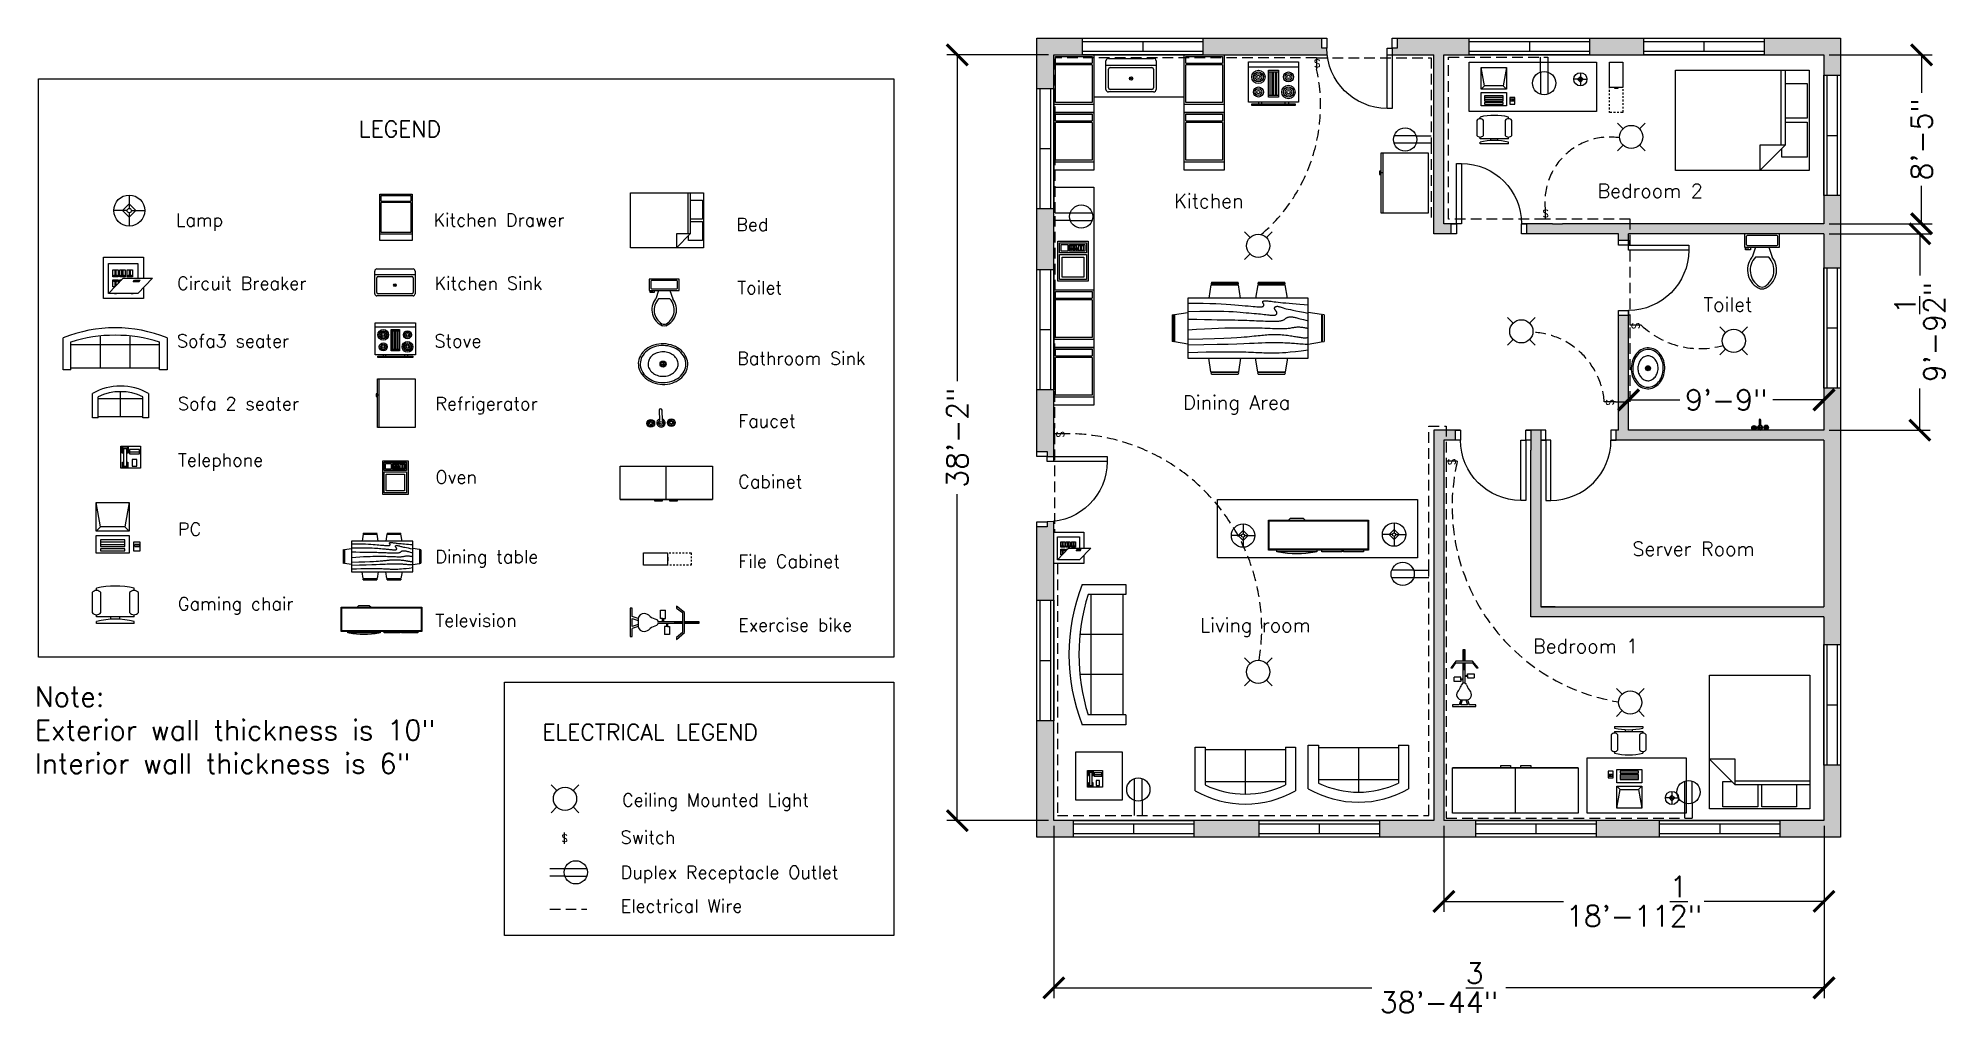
# Model space of a CAD drawing. Header units: inches. Extents: x 1316 to 2457, y 1792 to 2375.
import ezdxf

# ---------------------------------------------------------------- set-up
doc = ezdxf.new("R2010")
doc.units = ezdxf.units.IN
doc.linetypes.add('HIDDEN', pattern=[9.525, 6.35, -3.175])
for name, color, linetype in [('Blocks', 4, 'Continuous'), ('Dim', 11, 'Continuous'), ('Door', 6, 'Continuous'), ('Electrical', 50, 'Continuous'), ('Electrical Hidden', 110, 'HIDDEN'), ('Hatches', 3, 'Continuous'), ('Text', 40, 'Continuous'), ('Window', 30, 'Continuous')]:
    doc.layers.add(name, color=color, linetype=linetype)
doc.styles.get("Standard").update_dxf_attribs({"font": 'simplex.shx'})
doc.dimstyles.new('Dim', dxfattribs={"dimscale": 5, "dimtxt": 2.5, "dimasz": 2.5, "dimexe": 1.25, "dimexo": 0.625, "dimtad": 0, "dimlunit": 4, "dimtxsty": 'Standard', "dimblk": 'ARCHTICK', "dimcen": 2.5, "dimadec": 0, "dimazin": 0, "dimtfac": 1, "dimtmove": 0, "dimatfit": 3, "dimfxl": 1, "dimarcsym": 0})

msp = doc.modelspace()

# ---------------------------------------------------------------- texts
at = {"layer": 'Electrical', "char_height": 4.5, "attachment_point": 1}
for insert in [(2079.276, 2362.19), (2215.961, 2272.406), (1629.07, 1898.836)]:
    msp.add_mtext_dynamic_manual_height_columns('S', width=20.45404, gutter_width=12.5, heights=[0], dxfattribs=dict(at, insert=insert))
at = {"layer": 'Electrical', "char_height": 4.5, "attachment_point": 1, "rotation": 270}
for insert in [(2274.01, 2204.918), (2258.575, 2159.149), (1929.764, 2140.035), (2163.97, 2123.55)]:
    msp.add_mtext_dynamic_manual_height_columns('S', width=20.45404, gutter_width=12.5, heights=[0], dxfattribs=dict(at, insert=insert))
at = {"layer": 'Text', "attachment_point": 1}
for s, width, gutter_width, insert, char_height in [('LEGEND', 226.7603, 10.049, (1507.876, 2325.526), 9.6468), ('Kitchen', 128.15843, 12.5, (1995.69, 2281.838), 8.4), ('Bedroom 2', 128.15843, 12.5, (2248.922, 2287.924), 8.4), ('Lamp', 226.7603, 10.049, (1398.516, 2270.12), 7.7174), ('Kitchen Drawer', 226.7603, 10.049, (1552.517, 2270.12), 7.71742), ('Bed', 226.7603, 10.049, (1733.652, 2267.434), 7.7174), ('Circuit Breaker', 226.7603, 10.049, (1399.139, 2232.321), 7.71742), ('Kitchen Sink', 226.7603, 10.049, (1553.14, 2232.321), 7.71742), ('Toilet', 226.7603, 10.049, (1734.275, 2229.636), 7.7174), ('Toilet', 128.15843, 12.5, (2312.317, 2219.889), 8.4), ('Sofa3 seater', 226.7603, 10.049, (1399.059, 2197.826), 7.71742), ('Stove', 226.7603, 10.049, (1553.061, 2197.826), 7.7174), ('Bathroom Sink', 226.7603, 10.049, (1734.195, 2187.423), 7.71742), ('Sofa 2 seater', 226.7603, 10.049, (1399.685, 2160.345), 7.71742), ('Refrigerator', 226.7603, 10.049, (1553.686, 2160.345), 7.71742), ('Dining Area', 128.15843, 12.5, (2001.029, 2161.25), 8.4), ('Faucet', 226.7603, 10.049, (1734.821, 2149.942), 7.7174), ('Telephone', 226.7603, 10.049, (1399.685, 2126.598), 7.7174), ('Oven', 226.7603, 10.049, (1553.686, 2116.378), 7.7174), ('Cabinet', 226.7603, 10.049, (1734.821, 2113.693), 7.7174), ('PC', 226.7603, 10.049, (1399.685, 2085.212), 7.7174), ('Dining table', 226.7603, 10.049, (1553.686, 2068.747), 7.71742), ('File Cabinet', 226.7603, 10.049, (1734.821, 2066.062), 7.71742), ('Server Room', 128.15843, 12.5, (2269.785, 2073.883), 8.4), ('Gaming chair', 226.7603, 10.049, (1399.685, 2040.606), 7.71742), ('Television', 226.7603, 10.049, (1553.686, 2030.643), 7.7174), ('Exercise bike', 226.7603, 10.049, (1734.821, 2027.958), 7.71742), ('Living room', 128.15843, 12.5, (2011.057, 2028.134), 8.4), ('Bedroom 1', 128.15843, 12.5, (2210.354, 2015.7), 8.4), ('Note:\\PExterior wall thickness is 10"\\PInterior wall thickness is 6" ', 273.4061, 12.5, (1313.954, 1987.256), 12), ('ELECTRICAL LEGEND', 226.7603, 10.049, (1617.663, 1964.809), 9.64678), ('Ceiling Mounted Light', 226.7603, 10.049, (1665.345, 1923.255), 7.71742), ('Switch', 226.7603, 10.049, (1664.505, 1901.006), 7.7174), ('Duplex Receptacle Outlet', 226.7603, 10.049, (1664.505, 1880.017), 7.71742), ('Electrical Wire', 226.7603, 10.049, (1664.505, 1859.868), 7.71742)]:
    msp.add_mtext_dynamic_manual_height_columns(s, width=width, gutter_width=gutter_width, heights=[0], dxfattribs=dict(at, insert=insert, char_height=char_height))

# ---------------------------------------------------------------- blocks, each defined once
blk = doc.blocks.new('Door1')
at = {"layer": 'Door'}
for points in [[(-6, 6), (-3, 6), (-3, 42), (-6, 42)], [(-45, 0), (-42, 0), (-42, 6), (-45, 6)], [(-3, 0), (0, 0), (0, 6), (-3, 6)]]:
    blk.add_lwpolyline(points, close=True, dxfattribs=at)
blk.add_arc((-6, 6), 36, 90, 180, dxfattribs=at)
blk = doc.blocks.new('Window2')
at = {"layer": 'Window'}
for p, q in [((-72, 10), (0, 10)), ((-72, 0), (-72, 10)), ((-72, 8), (0, 8)), ((0, 2), (-72, 2)), ((0, 0), (-72, 0)), ((-36, 8), (-36, 2)), ((0, 10), (0, 0))]:
    blk.add_line(p, q, dxfattribs=at)
blk = doc.blocks.new('Faucet - Bathroom top')
for p, q in [((-4.107, 0.125), (-4.375, 0.125)), ((-3.75, 0.4788), (-3.75, 0.75)), ((-3.5, 0.482), (-3.5, 0.75)), ((-3.1461, 0.125), (-2.875, 0.125)), ((3.143, 0.125), (2.875, 0.125)), ((3.5, 0.4788), (3.5, 0.75)), ((3.75, 0.482), (3.75, 0.75)), ((4.1039, 0.125), (4.375, 0.125)), ((-4.1039, -0.125), (-4.375, -0.125)), ((-3.75, -0.4821), (-3.75, -0.75)), ((-3.5, -0.4789), (-3.5, -0.75)), ((-3.143, -0.125), (-2.875, -0.125)), ((-0.5, -0.8639), (-0.5, -4.5)), ((0.5, -4.5), (0.5, -0.8631)), ((3.1461, -0.125), (2.875, -0.125)), ((3.5, -0.4821), (3.5, -0.75)), ((3.75, -0.4789), (3.75, -0.75)), ((4.107, -0.125), (4.375, -0.125))]:
    blk.add_line(p, q)
for centre, radius in [((-3.625, 0), 1.375), ((-4.625, 0), 0.2795), ((-3.625, 0), 0.5), ((-3.625, 1), 0.2795), ((-2.625, 0), 0.2795), ((0, 0), 0.5), ((3.625, 0), 1.375), ((2.625, 0), 0.2795), ((3.625, 0), 0.5), ((3.625, 1), 0.2795), ((4.625, 0), 0.2795), ((-3.625, -1), 0.2795), ((3.625, -1), 0.2795)]:
    blk.add_circle(centre, radius)
for centre, radius, start, end in [((-3.625, 0), 1, 105.2407, 164.2093), ((-3.625, 0), 1, 16.44125, 74.07887), ((0, 0), 1.5, 289.6514, 250.3603), ((0, 0), 1, 300.3431, 239.7554), ((3.625, 0), 1, 106.12, 164.0884), ((3.625, 0), 1, 16.23422, 73.90469), ((-3.625, 0), 1, 196.2342, 253.9047), ((-3.625, 0), 1, 286.12, 344.0884), ((0, -4.5), 0.5, 180, 0), ((3.625, 0), 1, 196.4413, 254.0789), ((3.625, 0), 1, 285.2407, 344.2093)]:
    blk.add_arc(centre, radius, start, end)
blk = doc.blocks.new('Toilet - top')
for p, q in [((-10, -8.5), (-8, -8.5)), ((-10, -9.5), (-10, -8.5)), ((-7, -9.5), (-10, -9.5)), ((-8, -8.5), (-8, -8)), ((-7, -8), (-7, -9.5)), ((-4, -8), (-6, -14)), ((4, -8), (6, -14)), ((9.5, -6), (9.5, -2)), ((4, -14), (-4, -14))]:
    blk.add_line(p, q)
blk.add_lwpolyline([(10.5, -8), (10.5, 0), (-10.5, 0), (-10.5, -8)], close=True)
for points in [[(-9.5, -2), (-9.5, -6)], [(8.5, -1), (-8.5, -1)], [(-8.5, -7), (8.5, -7)]]:
    blk.add_lwpolyline(points)
for centre, radius, start, end in [((-8.6, -1.9), 0.884, 81.8699, 188.1301), ((-8.6, -6.1), 0.884, 171.8699, 278.1301), ((8.6, -1.9), 0.884, 351.8699, 98.1301), ((8.6, -6.1), 0.884, 261.8699, 8.1301), ((3.5, -21.6), 12.2, 141.4691, 247.9714), ((4.2, -21.8), 11.3, 136.3677, 238.9468), ((-3.5, -21.6), 12.2, 292.0284, 38.5307), ((-4.2, -21.8), 11.3, 301.053, 43.6321), ((0, -27.9), 4, 245.7318, 294.2682), ((0, -29), 4, 254.8605, 285.1395)]:
    blk.add_arc(centre, radius, start, end)
blk = doc.blocks.new('Sink - Oval top')
for p, q in [((-1, 0), (1, 0)), ((0, 1), (0, -1))]:
    blk.add_line(p, q)
at = {"linetype": 'Continuous'}
for points in [[(-12.23, 0.39, 0.117634), (-11.46, -3.36, 0.104469), (-8.88, -6.8, 0.090016), (-5.08, -9.07, 0.08192), (-0.32, -10.02, 0.08192), (4.49, -9.38, 0.090016), (8.42, -7.36, 0.104469), (11.22, -4.09, 0.117634), (12.23, -0.39, 0.117634), (11.46, 3.36, 0.104469), (8.88, 6.8, 0.090016), (5.08, 9.07, 0.08192), (0.32, 10.02, 0.08192), (-4.49, 9.38, 0.090016), (-8.42, 7.36, 0.104469), (-11.22, 4.09, 0.117634)], [(-11.29, 0.16, 0.118622), (-10.52, -3.25, 0.104678), (-8.07, -6.36, 0.089562), (-4.54, -8.37, 0.081185), (-0.13, -9.15, 0.081185), (4.3, -8.49, 0.089562), (7.89, -6.58, 0.104678), (10.42, -3.55, 0.118622), (11.29, -0.16, 0.118622), (10.52, 3.25, 0.104678), (8.07, 6.36, 0.089562), (4.54, 8.37, 0.081185), (0.13, 9.15, 0.081185), (-4.3, 8.49, 0.089562), (-7.89, 6.58, 0.104678), (-10.42, 3.55, 0.118622)], [(-7.42, 0.08, 0.118283), (-6.91, -2.17, 0.104607), (-5.29, -4.21, 0.089718), (-2.97, -5.53, 0.081436), (-0.07, -6.04, 0.081436), (2.84, -5.59, 0.089718), (5.2, -4.33, 0.104607), (6.86, -2.32, 0.118283), (7.42, -0.08, 0.118283), (6.91, 2.17, 0.104607), (5.29, 4.21, 0.089718), (2.97, 5.53, 0.081436), (0.07, 6.04, 0.081436), (-2.84, 5.59, 0.089718), (-5.2, 4.33, 0.104607), (-6.86, 2.32, 0.118283)]]:
    blk.add_lwpolyline(points, format="xyb", close=True, dxfattribs=at)
for radius in [1.5, 1]:
    blk.add_circle((0, 0), radius)
blk = doc.blocks.new('Bed - Queen')
at = {"linetype": 'Continuous'}
for p, q in [((0, -80.00003), (0, 0)), ((0, 0), (59.99999, 0)), ((59.99999, 0), (59.99999, -80.00003)), ((7.99999, -1.2), (28.79998, -1.2)), ((7.99999, -14.4), (7.99999, -1.2)), ((28.79998, -1.2), (28.79998, -14.4)), ((31.19999, -1.2), (51.99999, -1.2)), ((31.19999, -14.4), (31.19999, -1.2)), ((51.99999, -1.2), (51.99999, -16.4)), ((0, -14.4), (44.8, -14.4)), ((44.8, -16.8), (0, -16.8)), ((59.99999, -29.6), (44.8, -14.4)), ((44.8, -14.4), (44.8, -29.6)), ((51.99999, -16.4), (46.79936, -16.4)), ((44.8, -29.6), (59.99999, -29.6)), ((59.99999, -80.00003), (0, -80.00003))]:
    blk.add_line(p, q, dxfattribs=at)
blk = doc.blocks.new('Dining Set - 36 x 72 in.')
at = {"linetype": 'Continuous'}
for p, q in [((-22.2343, 26.00059), (-23.4847, 17.99762)), ((-22.2304, 26), (-5.7608, 26)), ((-22, 27.5), (-22.1562, 26.50042)), ((-5.8416, 26.5), (-22.1534, 26.5)), ((-22, 27.5), (-6, 27.5)), ((-5.8437, 26.49966), (-6, 27.5)), ((-4.5152, 17.99762), (-5.7655, 25.99926)), ((5.7657, 26.00059), (4.5153, 17.99762)), ((5.7696, 26), (22.2392, 26)), ((6, 27.5), (5.8438, 26.50042)), ((22.1584, 26.5), (5.8466, 26.5)), ((6, 27.5), (22, 27.5)), ((22.1563, 26.49966), (22, 27.5)), ((23.4848, 17.99762), (22.2345, 25.99926)), ((36, 18), (-36, 18)), ((-36, 18), (-36, -18)), ((36, -18), (36, 18)), ((-45.5, 8), (-44.5004, 8.15617)), ((-45.5, 8), (-45.5, -8)), ((-44.5, -8.15843), (-44.5, 8.15338)), ((-44.0006, 8.23428), (-35.9976, 9.48474)), ((-44, 8.23041), (-44, -8.23915)), ((44.0006, 8.23428), (35.9976, 9.48474)), ((44, 8.23041), (44, -8.23915)), ((44.5, -8.15843), (44.5, 8.15338)), ((45.5, 8), (44.5005, 8.15617)), ((45.5, 8), (45.5, -8)), ((-44.4997, -8.15631), (-45.5, -8)), ((-35.9976, -9.48476), (-43.9993, -8.2345)), ((35.9976, -9.48476), (43.9993, -8.2345)), ((44.4997, -8.15631), (45.5, -8)), ((-36, -18), (36, -18)), ((-22.2343, -26.0006), (-23.4847, -17.99762)), ((-4.5152, -17.99762), (-5.7655, -25.99928)), ((5.7657, -26.0006), (4.5153, -17.99762)), ((23.4848, -17.99762), (22.2345, -25.99928)), ((-22.2304, -26), (-5.7608, -26)), ((-22, -27.5), (-22.1562, -26.50044)), ((-5.8416, -26.5), (-22.1534, -26.5)), ((-22, -27.5), (-6, -27.5)), ((-5.8437, -26.49967), (-6, -27.5)), ((5.7696, -26), (22.2392, -26)), ((6, -27.5), (5.8438, -26.50044)), ((22.1584, -26.5), (5.8466, -26.5)), ((6, -27.5), (22, -27.5)), ((22.1563, -26.49967), (22, -27.5))]:
    blk.add_line(p, q, dxfattribs=at)
for points in [[(-36, 15), (-31.1772, 14.97754), (-26.8079, 14.91406), (-22.8538, 14.81543), (-19.276, 14.6875), (-16.0362, 14.53613), (-13.0957, 14.36718), (-10.4159, 14.18652), (-7.9583, 14), (-5.6904, 13.81315), (-3.6035, 13.63021), (-1.6954, 13.45508), (0.0365, 13.29166), (1.5945, 13.14388), (2.9811, 13.01562), (4.1988, 12.9108), (5.25, 12.83333), (6.1393, 12.78613), (6.8802, 12.76823), (7.4883, 12.77767), (7.9792, 12.8125), (8.3685, 12.87077), (8.6719, 12.95052), (8.9049, 13.0498), (9.0833, 13.16666), (9.2205, 13.29899), (9.3216, 13.44401), (9.3895, 13.59879), (9.4271, 13.76041), (9.4373, 13.92594), (9.4232, 14.09245), (9.3875, 14.257), (9.3333, 14.41666), (9.2638, 14.56917), (9.1836, 14.71484), (9.0975, 14.85465), (9.0104, 14.98958), (8.9272, 15.1206), (8.8529, 15.2487), (8.7922, 15.37483), (8.75, 15.5), (8.7305, 15.62467), (8.7344, 15.74739), (8.7617, 15.86621), (8.8125, 15.97916), (8.8867, 16.08431), (8.9844, 16.17968), (9.1055, 16.26334), (9.25, 16.33333), (9.4189, 16.38802), (9.6172, 16.42708), (9.8506, 16.45052), (10.125, 16.45833), (10.4463, 16.45052), (10.8203, 16.42708), (11.2529, 16.38802), (11.75, 16.33333), (12.3184, 16.26318), (12.9694, 16.17838), (13.7151, 16.07991), (14.5677, 15.96875), (15.5395, 15.84586), (16.6426, 15.71224), (17.8893, 15.56884), (19.2917, 15.41666), (20.859, 15.25667), (22.5879, 15.08984), (24.4721, 14.91715), (26.5052, 14.73958), (28.6809, 14.5581), (30.9929, 14.3737), (33.4347, 14.18733), (36, 14)], [(-36, 10), (-28.9766, 10.14274), (-23.1725, 10.20442), (-18.4241, 10.19775), (-14.5677, 10.13541), (-11.4399, 10.03011), (-8.877, 9.89453), (-6.7154, 9.74137), (-4.7917, 9.58333), (-2.9698, 9.43082), (-1.2246, 9.28515), (0.4415, 9.14534), (2.026, 9.01041), (3.5266, 8.87939), (4.9408, 8.7513), (6.266, 8.62516), (7.5, 8.5), (8.6411, 8.37549), (9.6914, 8.2539), (10.6538, 8.13818), (11.5312, 8.03125), (12.3267, 7.93603), (13.043, 7.85547), (13.6831, 7.79248), (14.25, 7.75), (14.7471, 7.7303), (15.1797, 7.73307), (15.5537, 7.75732), (15.875, 7.80208), (16.1494, 7.86637), (16.3828, 7.94922), (16.5811, 8.04964), (16.75, 8.16666), (16.8944, 8.29915), (17.0143, 8.44531), (17.1089, 8.60319), (17.1771, 8.77083), (17.218, 8.94629), (17.2305, 9.1276), (17.2137, 9.31282), (17.1667, 9.5), (17.0895, 9.6875), (16.987, 9.875), (16.8649, 10.0625), (16.7292, 10.25), (16.5856, 10.4375), (16.4401, 10.625), (16.2985, 10.8125), (16.1667, 11), (16.05, 11.18733), (15.9518, 11.3737), (15.8752, 11.5581), (15.8229, 11.73958), (15.798, 11.91715), (15.8034, 12.08984), (15.842, 12.25667), (15.9167, 12.41666), (16.0295, 12.56836), (16.1784, 12.70833), (16.3605, 12.83268), (16.5729, 12.9375), (16.8127, 13.01888), (17.0768, 13.07291), (17.3625, 13.0957), (17.6667, 13.08333), (17.9894, 13.03312), (18.3418, 12.94726), (18.7382, 12.82918), (19.1927, 12.68229), (19.7195, 12.51001), (20.3327, 12.31575), (21.0465, 12.10294), (21.875, 11.875), (22.8357, 11.63354), (23.959, 11.37304), (25.2786, 11.08618), (26.8282, 10.76562), (28.6414, 10.40405), (30.752, 9.99414), (33.1936, 9.52856), (36, 9)], [(-36, 5.5), (-30.7157, 5.3348), (-26.069, 5.20963), (-21.9946, 5.11767), (-18.4271, 5.05208), (-15.3009, 5.00602), (-12.5508, 4.97265), (-10.1112, 4.94515), (-7.9167, 4.91666), (-5.909, 4.88167), (-4.0586, 4.83984), (-2.3429, 4.79215), (-0.7396, 4.73958), (0.7739, 4.6831), (2.22, 4.6237), (3.6213, 4.56233), (5, 4.5), (6.373, 4.43782), (7.7344, 4.3776), (9.0723, 4.32129), (10.375, 4.27083), (11.6309, 4.22819), (12.8281, 4.19531), (13.9551, 4.17415), (15, 4.16666), (15.954, 4.17448), (16.819, 4.19791), (17.6001, 4.23698), (18.3021, 4.29166), (18.9299, 4.36198), (19.4883, 4.44791), (19.9823, 4.54948), (20.4167, 4.66666), (20.7969, 4.79899), (21.1302, 4.94401), (21.4245, 5.09879), (21.6875, 5.26041), (21.9271, 5.42594), (22.1511, 5.59245), (22.3672, 5.757), (22.5834, 5.91666), (22.8065, 6.06868), (23.0404, 6.21093), (23.2879, 6.34147), (23.5521, 6.45833), (23.8358, 6.55957), (24.142, 6.64323), (24.4735, 6.70735), (24.8334, 6.75), (25.2235, 6.76969), (25.642, 6.76692), (26.0858, 6.74267), (26.5521, 6.69791), (27.0379, 6.63362), (27.5404, 6.55078), (28.0565, 6.45036), (28.5834, 6.33333), (29.1242, 6.19987), (29.7071, 6.04687), (30.3661, 5.87044), (31.1354, 5.66666), (32.0493, 5.43164), (33.142, 5.16146), (34.4475, 4.85221), (36, 4.5)], [(-36, -1), (-30.7915, -0.6591), (-26.0195, -0.38216), (-21.6519, -0.16284), (-17.6563, 0.00521), (-14.0005, 0.12833), (-10.6523, 0.21289), (-7.5796, 0.26522), (-4.75, 0.29166), (-2.134, 0.29793), (0.2878, 0.28711), (2.5317, 0.26163), (4.6146, 0.22396), (6.5529, 0.17651), (8.3633, 0.12174), (10.0623, 0.06209), (11.6667, 0), (13.1899, -0.06201), (14.6341, -0.1211), (15.9982, -0.17432), (17.2813, -0.21875), (18.4823, -0.25147), (19.6003, -0.26953), (20.6343, -0.27002), (21.5834, -0.25), (22.4481, -0.20768), (23.2357, -0.14584), (23.9549, -0.06836), (24.6146, 0.02083), (25.2235, 0.11784), (25.7904, 0.21875), (26.3241, 0.31966), (26.8334, 0.41666), (27.3265, 0.50618), (27.8099, 0.58593), (28.2894, 0.65397), (28.7709, 0.70833), (29.2601, 0.74707), (29.763, 0.76823), (30.2855, 0.76985), (30.8334, 0.75), (31.4088, 0.70784), (31.9994, 0.64713), (32.589, 0.57275), (33.1615, 0.48958), (33.7008, 0.4025), (34.1908, 0.3164), (34.6153, 0.23616), (34.9584, 0.16666), (35.2099, 0.11165), (35.3848, 0.07031), (35.504, 0.04069), (35.5886, 0.02083), (35.6594, 0.00879), (35.7377, 0.0026), (35.8442, 0.00032), (36, 0)], [(-36, -6.5), (-27.1843, -6.31267), (-20.084, -6.1263), (-14.469, -5.9419), (-10.1094, -5.76042), (-6.7752, -5.58285), (-4.2363, -5.41016), (-2.2629, -5.24333), (-0.625, -5.08334), (0.8708, -4.93099), (2.2715, -4.78646), (3.5872, -4.64974), (4.8281, -4.52084), (6.0046, -4.39974), (7.127, -4.28646), (8.2053, -4.18099), (9.25, -4.08334), (10.2705, -3.99382), (11.2734, -3.91407), (12.2647, -3.84603), (13.25, -3.79167), (14.2354, -3.75293), (15.2266, -3.73177), (16.2295, -3.73015), (17.25, -3.75), (18.2912, -3.79248), (19.3451, -3.85547), (20.4009, -3.93604), (21.4479, -4.03125), (22.4754, -4.13819), (23.4727, -4.25391), (24.4289, -4.37549), (25.3334, -4.5), (26.1785, -4.62492), (26.9694, -4.74935), (27.7145, -4.87281), (28.4219, -4.99479), (29.1, -5.11483), (29.7572, -5.23242), (30.4016, -5.34709), (31.0417, -5.45834), (31.6837, -5.56437), (32.3262, -5.65821), (32.9658, -5.73153), (33.599, -5.77604), (34.2224, -5.78345), (34.8327, -5.74545), (35.4264, -5.65373), (36, -5.5)], [(-36, -10), (-26.4022, -9.81299), (-18.4675, -9.62891), (-11.9839, -9.45069), (-6.7396, -9.28125), (-2.5226, -9.12354), (0.8789, -8.98047), (3.6769, -8.85498), (6.0833, -8.75), (8.2767, -8.66765), (10.3021, -8.60677), (12.1712, -8.56543), (13.8958, -8.54167), (15.4876, -8.53353), (16.9583, -8.53907), (18.3197, -8.55632), (19.5834, -8.58334), (20.7616, -8.61841), (21.8685, -8.66081), (22.9188, -8.71004), (23.9271, -8.76563), (24.9081, -8.82707), (25.8763, -8.89388), (26.8465, -8.96558), (27.8334, -9.04167), (28.8474, -9.12118), (29.8828, -9.20117), (30.93, -9.27824), (31.9792, -9.34896), (33.0205, -9.40991), (34.0443, -9.45768), (35.0407, -9.48885), (36, -9.5)], [(-36, -14.5), (-30.0881, -14.33513), (-25.0332, -14.21224), (-20.7312, -14.12647), (-17.0781, -14.07292), (-13.97, -14.04671), (-11.3027, -14.04297), (-8.9724, -14.05681), (-6.875, -14.08334), (-4.9224, -14.11833), (-3.0905, -14.16016), (-1.3709, -14.20785), (0.2448, -14.26042), (1.7647, -14.3169), (3.1973, -14.3763), (4.5507, -14.43767), (5.8333, -14.5), (7.0554, -14.5621), (8.235, -14.62175), (9.3922, -14.67652), (10.5469, -14.72396), (11.7192, -14.76164), (12.929, -14.78711), (14.1965, -14.79794), (15.5417, -14.79167), (16.9933, -14.76424), (18.6152, -14.70508), (20.4804, -14.60197), (22.6615, -14.44271), (25.2312, -14.21509), (28.2624, -13.9069), (31.8277, -13.50594), (36, -13)]]:
    blk.add_lwpolyline(points, dxfattribs=at)
blk = doc.blocks.new('Sofa - Roundback Loveseat 5 ft.')
at = {"linetype": 'Continuous'}
for p, q in [((0, -32.44198), (0, -5.99998)), ((-24, -33.99998), (-24, -11.46958)), ((-23.9998, -13.38178), (23.99986, -13.38178)), ((24.00004, -33.99998), (24.00004, -11.46958)), ((-24, -32.44198), (24.00004, -32.44198))]:
    blk.add_line(p, q, dxfattribs=at)
for points in [[(-24, -33.99998), (-30, -33.99998), (-30, -7.99998)], [(30.00004, -7.99998), (30.00004, -33.99998), (24.00004, -33.99998)]]:
    blk.add_lwpolyline(points, dxfattribs=at)
for centre, radius, start, end in [((0, -60.24998), 60.24998, 60.13715, 119.8628), ((0, -61.38438), 55.38444, 64.32083, 115.6792)]:
    blk.add_arc(centre, radius, start, end, dxfattribs=at)
blk = doc.blocks.new('Computer Terminal')
at = {"linetype": 'Continuous'}
for p, q in [((-10, 11.5), (5, 11.5)), ((-8, 0.5), (-10, 11.5)), ((-10, -1.5), (-10, 11.5)), ((5, 11.5), (3, 0.5)), ((5, 11.5), (5, -1.5)), ((-10, -1.5), (-8, 0.5)), ((3, 0.5), (-8, 0.5)), ((3, 0.5), (5, -1.5)), ((5, -1.5), (-10, -1.5)), ((-10, -11.5), (-10, -3.5)), ((-10, -3.5), (5, -3.5)), ((-8, -5.5), (-8, -8.5)), ((3, -5.5), (-8, -5.5)), ((3, -6.5), (-8, -6.5)), ((-8, -7.5), (3, -7.5)), ((-8, -8.5), (3, -8.5)), ((3, -8.5), (3, -5.5)), ((5, -3.5), (5, -11.5)), ((10, -6.5), (7, -6.5)), ((7, -6.5), (7, -10.5)), ((9.5, -7.5), (7.5, -7.5)), ((7.5, -7.5), (7.5, -8.5)), ((7.5, -8.5), (9.5, -8.5)), ((8.5, -7.5), (8.5, -8.5)), ((9.5, -8.5), (9.5, -7.5)), ((10, -10.5), (10, -6.5)), ((5, -11.5), (-10, -11.5)), ((-8, -9.5), (-8, -10.5)), ((3, -9.5), (-8, -9.5)), ((-8, -10.5), (3, -10.5)), ((3, -10.5), (3, -9.5)), ((7, -10.5), (10, -10.5))]:
    blk.add_line(p, q, dxfattribs=at)
blk = doc.blocks.new('Exercise Bike')
at = {"linetype": 'Continuous'}
for p, q in [((-5.25, 10), (-8.25, 6)), ((-0.75, 10), (-5.25, 10)), ((-0.75, 10), (-0.75, 17)), ((-0.75, 17), (0.25, 17)), ((4.75, 10), (-0.75, 10)), ((-0.5, 17), (-0.5, 9.9929)), ((-0.25, 10), (-0.25, 17)), ((0, 17), (0, 9.9929)), ((0.25, 17), (0.25, 10)), ((8.25, 6), (4.75, 10)), ((-8.25, 6), (-7.25, 6)), ((-7.25, 6), (-5.25, 9)), ((-6.25, -2), (-6.25, 0.5)), ((-2.25, 0.5), (-6.25, 0.5)), ((-5.25, 9), (4.75, 9)), ((-2.25, -0.5), (-2.25, 0.5)), ((-0.75, 5), (-0.75, 9)), ((-0.75, -3.0635), (-0.75, 5)), ((-0.75, 5), (0.25, 5)), ((-0.5, 8.9396), (-0.5, 5)), ((-0.25, 5), (-0.25, 9)), ((0, 8.9396), (0, 5)), ((0.25, 9), (0.25, 5)), ((0.25, 5), (0.25, -3.0635)), ((0.25, 1.5), (1.75, 1.5)), ((0.25, 1), (1.75, 1)), ((1.75, 2.5), (5.75, 2.5)), ((1.75, 1.5), (1.75, 2.5)), ((1.75, 1.5), (1.75, 0)), ((1.75, 0), (5.75, 0)), ((4.75, 9), (7.25, 6)), ((5.75, 2.5), (5.75, 0)), ((7.25, 6), (8.25, 6)), ((-2.25, -2), (-6.25, -2)), ((-2.25, -0.5), (-0.75, -0.5)), ((-2.25, -1), (-2.25, -0.5)), ((-2.25, -1), (-2.25, -2)), ((-0.75, -1), (-2.25, -1)), ((-7.25, -16), (-7.25, -17)), ((-4.75, -16), (-7.25, -16)), ((-7.25, -17), (6.75, -17)), ((-3.25, -16), (-4.75, -16)), ((-2.25, -13), (-3.25, -16)), ((-2.25, -16), (-1.25, -13)), ((-2.25, -13), (1.75, -13)), ((1.75, -16), (-2.25, -16)), ((0.75, -13), (1.75, -16)), ((1.75, -13), (2.75, -16)), ((6.75, -16), (2.75, -16)), ((6.75, -17), (6.75, -16))]:
    blk.add_line(p, q, dxfattribs=at)
for centre, radius, start, end in [((0.1685, -10.5843), 4.9531, 133.6443, 173.2256), ((-9.6692, -1.9154), 8.1889, 321.6175, 345.2525), ((-0.25, -4.625), 1.625, 22.61987, 157.3801), ((9.1691, -1.9154), 8.1889, 194.7476, 218.3825), ((-0.6686, -10.5843), 4.9531, 6.774486, 46.35562), ((-1.7006, -10.0005), 3.0494, 179.9906, 259.6205), ((1.2006, -10.0005), 3.0494, 280.3795, 0.0093894)]:
    blk.add_arc(centre, radius, start, end, dxfattribs=at)
blk = doc.blocks.new('Phone - Desk')
at = {"linetype": 'Continuous'}
for p, q in [((-4.5, -5), (-4.5, 5)), ((-4.5, 5), (4.5, 5)), ((-4, 4.5), (-4, 2)), ((-4, 2), (-3.25, 2)), ((-3.75, 4.5), (-3.75, 2.25)), ((-1.25, 4.5), (-3.75, 4.5)), ((-3.75, 2.25), (-3.25, 2.25)), ((-3.25, 4), (-3.25, -4)), ((-3.25, 4), (-1.75, 4)), ((-1.75, -4), (-1.75, 4)), ((-1.75, 2.25), (-1.25, 2.25)), ((-1.75, 2), (-1, 2)), ((-1.25, 2.25), (-1.25, 4.5)), ((-1, 2), (-1, 4.5)), ((4, 3.5), (-0.5, 3.5)), ((-0.5, 3.5), (-0.5, 1.5)), ((-0.5, 2.5), (4, 2.5)), ((-0.5, 1.5), (4, 1.5)), ((4, 1.5), (4, 3.5)), ((4.5, 5), (4.5, -5)), ((4.5, -5), (-4.5, -5)), ((-3.75, -2.25), (-3.25, -2.25)), ((-3.75, -4.5), (-3.75, -2.25)), ((-1.25, -4.5), (-3.75, -4.5)), ((-3.25, -4), (-1.75, -4)), ((-1.75, -2.25), (-1.25, -2.25)), ((-1.25, -2.25), (-1.25, -4.5)), ((2.75, -1), (0.75, -1)), ((0.75, -1), (0.75, -4)), ((0.75, -4), (2.75, -4)), ((2.75, -4), (2.75, -1))]:
    blk.add_line(p, q, dxfattribs=at)
blk = doc.blocks.new('Entertainment Center')
at = {"linetype": 'Continuous'}
for p, q in [((-4, 0), (-5, -1)), ((4, 0), (-4, 0)), ((5, -1), (4, 0)), ((-17, -19), (-17, -1)), ((-17, -1), (43, -1)), ((-16.5, -18.5), (-16.5, -1.5)), ((-16.5, -1.5), (42.5, -1.5)), ((42.5, -1.5), (42.5, -18.5)), ((43, -1), (43, -19)), ((43, -19), (-17, -19)), ((42.5, -18.5), (-16.5, -18.5)), ((-12, -20), (-12, -19)), ((12, -20), (-12, -20)), ((12, -19), (12, -20)), ((15, -20), (15, -19)), ((27, -20), (15, -20)), ((27, -19), (27, -20)), ((28, -20), (28, -19)), ((40, -20), (28, -20)), ((40, -19), (40, -20))]:
    blk.add_line(p, q, dxfattribs=at)
blk.add_arc((0, 40), 61, 259.6111, 280.3889, dxfattribs=at)
blk = doc.blocks.new('Sofa - Roundback 7 ft.')
at = {"linetype": 'Continuous'}
for p, q in [((-12.00002, -32.4421), (-12.00003, -6.5971)), ((11.99997, -32.4421), (11.99998, -6.5971)), ((-36.000027, -34), (-36.000027, -11.4696)), ((-35.999844, -13.3819), (35.9998, -13.3819)), ((35.99998, -34), (35.99998, -11.4696)), ((-36.000027, -32.4421), (35.99998, -32.4421))]:
    blk.add_line(p, q, dxfattribs=at)
for points in [[(-36.000027, -34), (-42.000027, -34), (-42.000027, -8)], [(41.99998, -8), (41.99998, -34), (35.99998, -34)]]:
    blk.add_lwpolyline(points, dxfattribs=at)
for centre, radius, start, end in [((0, -114.25), 114.25, 68.43141, 111.5686), ((-0.00001, -127.1968), 121.1968, 72.72033, 107.2797)]:
    blk.add_arc(centre, radius, start, end, dxfattribs=at)
blk = doc.blocks.new('Lamp - Table')
at = {"linetype": 'Continuous'}
for p, q in [((-1, 0), (-7, 0)), ((0, 3), (-3, 0)), ((-3, 0), (0, -3)), ((0, 7), (0, 1)), ((3, 0), (0, 3)), ((0, -3), (3, 0)), ((1, 0), (7, 0)), ((0, -1), (0, -7))]:
    blk.add_line(p, q, dxfattribs=at)
for radius in [7, 1]:
    blk.add_circle((0, 0), radius, dxfattribs=at)
blk = doc.blocks.new('Range-Oven - 30 in top')
for p, q in [((0, -3), (30, -3)), ((12, -6), (18, -6)), ((13, -20), (13, -6)), ((14, -6), (14, -20)), ((15, -20), (15, -6)), ((16, -6), (16, -20)), ((17, -20), (17, -6)), ((18, -20), (12, -20)), ((6, -24), (6, -25)), ((8, -25), (8, -24)), ((22, -25), (22, -24)), ((24, -24), (24, -25))]:
    blk.add_line(p, q)
for points in [[(0, -24), (0, 0), (30, 0), (30, -24)], [(12, -21), (12, -5), (18, -5), (18, -21)], [(2, -26), (2, -25), (28, -25), (28, -26)]]:
    blk.add_lwpolyline(points, close=True)
for centre, radius in [((6, -9), 4), ((6, -9), 3), ((6, -9), 2), ((6, -9), 1), ((24, -9), 3), ((24, -9), 2), ((24, -9), 1), ((6, -18), 3), ((6, -18), 2), ((6, -18), 1), ((24, -18), 4), ((24, -18), 3), ((24, -18), 2), ((24, -18), 1)]:
    blk.add_circle(centre, radius)
blk = doc.blocks.new('Refrigerator-2 door - 36 in top')
for p, q in [((0, -26.999999), (36, -26.999999)), ((11, -27.999999), (11, -28.999999)), ((11, -28.999999), (13, -28.999999)), ((12, -26.999999), (12, -28.999999)), ((13, -28.999999), (13, -27.999999))]:
    blk.add_line(p, q)
blk.add_lwpolyline([(0, -27.999999), (0, 0), (36, 0), (36, -27.999999)], close=True)
blk = doc.blocks.new('Sink-single - 30 in top')
blk.add_line((-15, -3.999996), (15, -3.999996))
for points in [[(-13.5, 0), (13.5, 0)], [(-15, -18.499996), (-15, -1.5)], [(-13.5, -17.499996), (-13.5, -6.499996)], [(-12.5, -5.499996), (12.5, -5.499996)], [(13.5, -6.499996), (13.5, -17.499996)], [(15, -1.5), (15, -18.499996)], [(13.5, -19.999996), (-13.5, -19.999996)], [(12.5, -18.499996), (-12.5, -18.499996)]]:
    blk.add_lwpolyline(points)
for radius in [1, 0.5]:
    blk.add_circle((0, -11.999996), radius)
for centre, radius, start, end in [((-13.5, -1.5), 1.5, 90, 180), ((-12.5, -6.499996), 1, 90, 180), ((12.5, -6.499996), 1, 0, 90), ((13.5, -1.5), 1.5, 0, 90), ((-13.5, -18.499996), 1.5, 180, 270), ((-12.5, -17.499996), 1, 180, 270), ((12.5, -17.499996), 1, 270, 0), ((13.5, -18.499996), 1.5, 270, 0)]:
    blk.add_arc(centre, radius, start, end)
blk = doc.blocks.new('Base Cabinet 1 Door - 24 in front')
for p, q in [((0, 0), (0, 34.5)), ((0, 34.5), (24, 34.5)), ((24, 34.5), (24, 0)), ((1, 29.5), (1, 33.5)), ((1, 33.5), (23, 33.5)), ((1, 29.5), (23, 29.5)), ((23, 28.5), (1, 28.5)), ((1, 6), (1, 28.5)), ((23, 33.5), (23, 29.5)), ((23, 28.5), (23, 6)), ((0, 5), (24, 5)), ((24, 0), (0, 0)), ((23, 6), (1, 6))]:
    blk.add_line(p, q)
blk = doc.blocks.new('Microwave')
for p, q in [((18, 10), (22, 10)), ((22, 9), (18, 9)), ((18, 8), (22, 8)), ((22, 7), (18, 7)), ((20, 6), (18, 6)), ((19, 7), (19, 11)), ((19, 6), (19, 7)), ((20, 11), (20, 7)), ((20, 7), (20, 6)), ((21, 7), (21, 11))]:
    blk.add_line(p, q)
for points in [[(0, 0), (0, 18), (24, 18), (24, 0)], [(1, 1), (1, 17), (16, 17), (16, 1)], [(2.5, 2.5), (2.5, 15.5), (14.5, 15.5), (14.5, 2.5)], [(17, 1), (17, 17), (23, 17), (23, 1)], [(18, 12), (18, 16), (22, 16), (22, 12)], [(18, 2), (18, 11), (22, 11), (22, 2)], [(18.5, 4.5), (18.5, 5.5), (21.5, 5.5), (21.5, 4.5)], [(18.5, 3), (18.5, 4), (21.5, 4), (21.5, 3)]]:
    blk.add_lwpolyline(points, close=True)
blk = doc.blocks.new('Chair - Desk')
at = {"linetype": 'Continuous'}
for p, q in [((-8.5, 0), (-8.5, -1)), ((-8.5, 0), (8.5, 0)), ((8.5, 0), (8.5, -1)), ((-10.5, -5), (-10.5, -14)), ((-8.5, -3), (-8.5, -4)), ((-8.5, -3), (8.5, -3)), ((-6.5, -14), (-6.5, -5)), ((-2, -3), (-2, -1.9355)), ((2, -1.9576), (2, -3)), ((6.5, -5), (6.5, -14)), ((8.5, -3), (8.5, -4)), ((10.5, -14), (10.5, -5)), ((-8.5, -15), (-8.5, -16)), ((8.5, -15), (8.5, -16))]:
    blk.add_line(p, q, dxfattribs=at)
for centre, radius, start, end in [((-8.5, -6.5), 2.5, 36.8699, 143.1301), ((0, 34.625), 36.625, 256.5803, 283.4197), ((8.5, -6.5), 2.5, 36.8699, 143.1301), ((-8.5, -12.5), 2.5, 216.8699, 323.1301), ((0, 19.625), 36.625, 256.5803, 283.4197), ((8.5, -12.5), 2.5, 216.8699, 323.1301)]:
    blk.add_arc(centre, radius, start, end, dxfattribs=at)
blk = doc.blocks.new('File Cabinet - Letter')
at = {"linetype": 'Continuous'}
for p, q in [((0, 0), (15, 0)), ((0, -28.5), (0, 0)), ((15, 0), (15, -28.5)), ((15, -28.5), (0, -28.5)), ((0, -29.5), (0, -28.5)), ((0, -33.5), (0, -31.5)), ((0, -37.5), (0, -35.5)), ((0, -41.5), (0, -39.5)), ((5.5, -28.5), (5.5, -29.5)), ((5.5, -29.5), (9.5, -29.5)), ((9.5, -29.5), (9.5, -28.5)), ((15, -30.5), (15, -32.5)), ((15, -34.5), (15, -36.5)), ((15, -38.5), (15, -40.5)), ((15, -42.5), (15, -44.5)), ((0, -45.5), (0, -43.5)), ((0, -49.5), (0, -47.5)), ((0, -53.5), (0, -51.5)), ((0, -57), (0, -55.5)), ((2.5, -57), (0, -57)), ((6.5, -57), (4.5, -57)), ((10.5, -57), (8.5, -57)), ((15, -57), (12.5, -57)), ((15, -46.5), (15, -48.5)), ((15, -50.5), (15, -52.5)), ((15, -54.5), (15, -57))]:
    blk.add_line(p, q, dxfattribs=at)
blk = doc.blocks.new('_ArchTick')
at = {"color": 0, "linetype": 'ByBlock', "const_width": 0.15}
blk.add_lwpolyline([(-0.5, -0.5), (0.5, 0.5)], dxfattribs=at)
blk = doc.blocks.new('*D28')
at = {"layer": 'Defpoints', "color": 0, "transparency": 16777216}
for p in [(1923.6, 1907.1), (2384.4, 1907.1), (2384.4, 1807.1)]:
    blk.add_point(p, dxfattribs=at)
at = {"layer": 'Dim', "color": 0, "lineweight": -2, "transparency": 16777216}
for p, q in [((1923.6, 1904), (1923.6, 1800.9)), ((2384.4, 1904), (2384.4, 1800.9)), ((1923.6, 1807.1), (2113.9, 1807.1)), ((2384.4, 1807.1), (2194, 1807.1))]:
    blk.add_line(p, q, dxfattribs=at)
at = {"layer": 'Dim', "color": 0, "lineweight": -2, "transparency": 16777216, "xscale": 12.5, "yscale": 12.5, "zscale": 12.5, "rotation": 180}
blk.add_blockref('_ArchTick', (1923.6, 1807.1), dxfattribs=at)
at = {"layer": 'Dim', "color": 0, "lineweight": -2, "transparency": 16777216, "xscale": 12.5, "yscale": 12.5, "zscale": 12.5}
blk.add_blockref('_ArchTick', (2384.4, 1807.1), dxfattribs=at)
at = {"layer": 'Dim', "color": 0, "transparency": 16777216, "insert": (2154, 1807.1), "char_height": 12.5, "attachment_point": 5}
blk.add_mtext('38\'-4{\\H1x;\\S3/4;}"', dxfattribs=at)
blk = doc.blocks.new('*D29')
at = {"layer": 'Defpoints', "color": 0, "transparency": 16777216}
for p in [(2384.4, 2158.7), (2267.5, 2140.6), (2384.4, 2140.6)]:
    blk.add_point(p, dxfattribs=at)
at = {"layer": 'Dim', "color": 0, "lineweight": -2, "transparency": 16777216}
for p, q in [((2267.5, 2143.7), (2267.5, 2164.9)), ((2267.5, 2158.7), (2298.1, 2158.7)), ((2384.4, 2158.7), (2353.7, 2158.7)), ((2384.4, 2143.7), (2384.4, 2164.9))]:
    blk.add_line(p, q, dxfattribs=at)
at = {"layer": 'Dim', "color": 0, "lineweight": -2, "transparency": 16777216, "xscale": 12.5, "yscale": 12.5, "zscale": 12.5, "rotation": 180}
blk.add_blockref('_ArchTick', (2267.5, 2158.7), dxfattribs=at)
at = {"layer": 'Dim', "color": 0, "lineweight": -2, "transparency": 16777216, "xscale": 12.5, "yscale": 12.5, "zscale": 12.5}
blk.add_blockref('_ArchTick', (2384.4, 2158.7), dxfattribs=at)
at = {"layer": 'Dim', "color": 0, "transparency": 16777216, "insert": (2325.9, 2158.7), "char_height": 12.5, "attachment_point": 5}
blk.add_mtext('9\'-9"', dxfattribs=at)
blk = doc.blocks.new('*D30')
at = {"layer": 'Defpoints', "color": 0, "transparency": 16777216}
for p in [(2157, 1907.1), (2384.4, 1907.1), (2384.4, 1858.8)]:
    blk.add_point(p, dxfattribs=at)
at = {"layer": 'Dim', "color": 0, "lineweight": -2, "transparency": 16777216}
for p, q in [((2157, 1904), (2157, 1852.5)), ((2384.4, 1904), (2384.4, 1852.5)), ((2157, 1858.8), (2228.6, 1858.8)), ((2384.4, 1858.8), (2312.8, 1858.8))]:
    blk.add_line(p, q, dxfattribs=at)
at = {"layer": 'Dim', "color": 0, "lineweight": -2, "transparency": 16777216, "xscale": 12.5, "yscale": 12.5, "zscale": 12.5, "rotation": 180}
blk.add_blockref('_ArchTick', (2157, 1858.8), dxfattribs=at)
at = {"layer": 'Dim', "color": 0, "lineweight": -2, "transparency": 16777216, "xscale": 12.5, "yscale": 12.5, "zscale": 12.5}
blk.add_blockref('_ArchTick', (2384.4, 1858.8), dxfattribs=at)
at = {"layer": 'Dim', "color": 0, "transparency": 16777216, "insert": (2270.7, 1858.8), "char_height": 12.5, "attachment_point": 5}
blk.add_mtext('18\'-11{\\H1x;\\S1/2;}"', dxfattribs=at)
blk = doc.blocks.new('*D31')
at = {"layer": 'Defpoints', "color": 0, "transparency": 16777216}
for p in [(2384.4, 2365), (2384.4, 2264), (2442.8, 2264)]:
    blk.add_point(p, dxfattribs=at)
at = {"layer": 'Dim', "color": 0, "lineweight": -2, "transparency": 16777216}
for p, q in [((2387.5, 2365), (2449.1, 2365)), ((2442.8, 2365), (2442.8, 2342.3)), ((2442.8, 2264), (2442.8, 2286.7)), ((2387.5, 2264), (2449.1, 2264))]:
    blk.add_line(p, q, dxfattribs=at)
at = {"layer": 'Dim', "color": 0, "lineweight": -2, "transparency": 16777216, "xscale": 12.5, "yscale": 12.5, "zscale": 12.5}
for p, rotation in [((2442.8, 2365), 90), ((2442.8, 2264), 270)]:
    blk.add_blockref('_ArchTick', p, dxfattribs=dict(at, rotation=rotation))
at = {"layer": 'Dim', "color": 0, "transparency": 16777216, "insert": (2442.8, 2314.5), "char_height": 12.5, "attachment_point": 5, "rotation": 90}
blk.add_mtext('8\'-5"', dxfattribs=at)
blk = doc.blocks.new('*D32')
at = {"layer": 'Defpoints', "color": 0, "transparency": 16777216}
for p in [(2384.4, 2258), (2384.4, 2140.6), (2441.7, 2140.6)]:
    blk.add_point(p, dxfattribs=at)
at = {"layer": 'Dim', "color": 0, "lineweight": -2, "transparency": 16777216}
for p, q in [((2387.5, 2258), (2448, 2258)), ((2441.7, 2258), (2441.7, 2233.1)), ((2441.7, 2140.6), (2441.7, 2165.5)), ((2387.5, 2140.6), (2448, 2140.6))]:
    blk.add_line(p, q, dxfattribs=at)
at = {"layer": 'Dim', "color": 0, "lineweight": -2, "transparency": 16777216, "xscale": 12.5, "yscale": 12.5, "zscale": 12.5}
for p, rotation in [((2441.7, 2258), 90), ((2441.7, 2140.6), 270)]:
    blk.add_blockref('_ArchTick', p, dxfattribs=dict(at, rotation=rotation))
at = {"layer": 'Dim', "color": 0, "transparency": 16777216, "insert": (2441.7, 2199.3), "char_height": 12.5, "attachment_point": 5, "rotation": 90}
blk.add_mtext('9\'-9{\\H1x;\\S1/2;}"', dxfattribs=at)
blk = doc.blocks.new('*D33')
at = {"layer": 'Defpoints', "color": 0, "transparency": 16777216}
for p in [(1923.6, 2365), (1865.9, 1907.1), (1923.6, 1907.1)]:
    blk.add_point(p, dxfattribs=at)
at = {"layer": 'Dim', "color": 0, "lineweight": -2, "transparency": 16777216}
for p, q in [((1920.4, 2365), (1859.7, 2365)), ((1865.9, 2365), (1865.9, 2169.8)), ((1865.9, 1907.1), (1865.9, 2102.3)), ((1920.4, 1907.1), (1859.7, 1907.1))]:
    blk.add_line(p, q, dxfattribs=at)
at = {"layer": 'Dim', "color": 0, "lineweight": -2, "transparency": 16777216, "xscale": 12.5, "yscale": 12.5, "zscale": 12.5}
for p, rotation in [((1865.9, 2365), 90), ((1865.9, 1907.1), 270)]:
    blk.add_blockref('_ArchTick', p, dxfattribs=dict(at, rotation=rotation))
at = {"layer": 'Dim', "color": 0, "transparency": 16777216, "insert": (1865.9, 2136.1), "char_height": 12.5, "attachment_point": 5, "rotation": 90}
blk.add_mtext('38\'-2"', dxfattribs=at)
blk = doc.blocks.new('*U40')
at = {"layer": 'Electrical'}
blk.add_line((-1.7, -1.7), (1.7, 1.7), dxfattribs=at)
blk = doc.blocks.new('*U41')
at = {"layer": 'Electrical', "color": 0, "linetype": 'ByBlock', "lineweight": -2, "transparency": 16777216}
for p, rotation in [((1250.7, 1285.8), 90.00000000000001), ((1250.7, 1272.6), 180), ((1263.9, 1272.6), 270.0000000000001)]:
    blk.add_blockref('*U40', p, dxfattribs=dict(at, rotation=rotation))
blk.add_blockref('*U40', (1263.9, 1285.8), dxfattribs=at)
blk = doc.blocks.new('*U42')
at = {"layer": 'Electrical'}
blk.add_line((-1.7, -1.7), (1.7, 1.7), dxfattribs=at)
blk = doc.blocks.new('*U43')
at = {"layer": 'Electrical', "color": 0, "linetype": 'ByBlock', "lineweight": -2, "transparency": 16777216}
for p, rotation in [((1250.7, 1285.8), 90.00000000000001), ((1250.7, 1272.6), 180), ((1263.9, 1272.6), 270.0000000000001)]:
    blk.add_blockref('*U42', p, dxfattribs=dict(at, rotation=rotation))
blk.add_blockref('*U42', (1263.9, 1285.8), dxfattribs=at)
blk = doc.blocks.new('*U44')
at = {"layer": 'Electrical'}
blk.add_line((-1.7, -1.7), (1.7, 1.7), dxfattribs=at)
blk = doc.blocks.new('*U45')
at = {"layer": 'Electrical', "color": 0, "linetype": 'ByBlock', "lineweight": -2, "transparency": 16777216}
for p, rotation in [((1250.7, 1285.8), 90.00000000000001), ((1250.7, 1272.6), 180), ((1263.9, 1272.6), 270.0000000000001)]:
    blk.add_blockref('*U44', p, dxfattribs=dict(at, rotation=rotation))
blk.add_blockref('*U44', (1263.9, 1285.8), dxfattribs=at)
blk = doc.blocks.new('*U46')
at = {"layer": 'Electrical'}
blk.add_line((-1.7, -1.7), (1.7, 1.7), dxfattribs=at)
blk = doc.blocks.new('*U47')
at = {"layer": 'Electrical', "color": 0, "linetype": 'ByBlock', "lineweight": -2, "transparency": 16777216}
for p, rotation in [((1250.7, 1285.8), 90.00000000000001), ((1250.7, 1272.6), 180), ((1263.9, 1272.6), 270.0000000000001)]:
    blk.add_blockref('*U46', p, dxfattribs=dict(at, rotation=rotation))
blk.add_blockref('*U46', (1263.9, 1285.8), dxfattribs=at)
blk = doc.blocks.new('*U48')
at = {"layer": 'Electrical'}
blk.add_line((-1.7, -1.7), (1.7, 1.7), dxfattribs=at)
blk = doc.blocks.new('*U49')
at = {"layer": 'Electrical', "color": 0, "linetype": 'ByBlock', "lineweight": -2, "transparency": 16777216}
for p, rotation in [((1250.7, 1285.8), 90.00000000000001), ((1250.7, 1272.6), 180), ((1263.9, 1272.6), 270.0000000000001)]:
    blk.add_blockref('*U48', p, dxfattribs=dict(at, rotation=rotation))
blk.add_blockref('*U48', (1263.9, 1285.8), dxfattribs=at)
blk = doc.blocks.new('*U50')
at = {"layer": 'Electrical'}
blk.add_line((-1.7, -1.7), (1.7, 1.7), dxfattribs=at)
blk = doc.blocks.new('*U51')
at = {"layer": 'Electrical', "color": 0, "linetype": 'ByBlock', "lineweight": -2, "transparency": 16777216}
for p, rotation in [((1250.7, 1285.8), 90.00000000000001), ((1250.7, 1272.6), 180), ((1263.9, 1272.6), 270.0000000000001)]:
    blk.add_blockref('*U50', p, dxfattribs=dict(at, rotation=rotation))
blk.add_blockref('*U50', (1263.9, 1285.8), dxfattribs=at)
blk = doc.blocks.new('*U58')
at = {"layer": 'Electrical'}
blk.add_line((-1.7, -1.7), (1.7, 1.7), dxfattribs=at)
blk = doc.blocks.new('*U59')
at = {"layer": 'Electrical', "color": 0, "linetype": 'ByBlock', "lineweight": -2, "transparency": 16777216}
for p, rotation in [((1250.7, 1285.8), 90.00000000000001), ((1250.7, 1272.6), 180), ((1263.9, 1272.6), 270.0000000000001)]:
    blk.add_blockref('*U58', p, dxfattribs=dict(at, rotation=rotation))
blk.add_blockref('*U58', (1263.9, 1285.8), dxfattribs=at)

# ---------------------------------------------------------------- dimensions: what is measured, and where the dimension line sits
at = {"layer": 'Dim'}
for base, p1, p2, picture, middle in [((1865.941, 1907.097), (1923.569, 2365.017), (1923.569, 1907.097), '*D33', (1865.941, 2136.057)), ((2442.842, 2264.026), (2384.369, 2365.017), (2384.369, 2264.026), '*D31', (2442.842, 2314.522)), ((2441.706, 2140.617), (2384.369, 2258.026), (2384.369, 2140.617), '*D32', (2441.706, 2199.322))]:
    dim = msp.add_linear_dim(base=base, p1=p1, p2=p2, angle=90, dimstyle='Dim', dxfattribs=at)
    dim.commit()
    dim.dimension.update_dxf_attribs({"geometry": picture, "text_midpoint": middle})
dim = msp.add_linear_dim(base=(2384.369, 2158.664), p1=(2267.473, 2140.617), p2=(2384.369, 2140.617), dimstyle='Dim', dxfattribs=at)
dim.commit()
dim.dimension.update_dxf_attribs({"geometry": '*D29', "text_midpoint": (2325.921, 2158.664)})
for base, p1, picture, middle in [((2384.369, 1807.13), (1923.569, 1907.097), '*D28', (2153.969, 1807.13)), ((2384.369, 1858.768), (2156.969, 1907.097), '*D30', (2270.669, 1858.768))]:
    dim = msp.add_linear_dim(base=base, p1=p1, p2=(2384.369, 1907.097), dimstyle='Dim', dxfattribs=at)
    dim.commit()
    dim.dimension.update_dxf_attribs({"geometry": picture, "text_midpoint": middle, "dimtype": 160})

# ---------------------------------------------------------------- hatches: boundary and pattern name
at = {"layer": 'Hatches'}
h = msp.add_hatch(color=256, dxfattribs=at)
h.dxf.hatch_style = 1
h.paths.add_polyline_path([(1940.849, 2375.017), (1913.569, 2375.017), (1913.569, 2344.95), (1923.569, 2344.95), (1923.569, 2365.017), (1940.849, 2365.017)])
h.paths.add_polyline_path([(2084.026, 2375.017), (2012.849, 2375.017), (2012.849, 2365.017), (2025.566, 2365.017), (2087.249, 2365.017, -0.02784244), (2087.026, 2369.017), (2084.026, 2369.017)])
h.paths.add_polyline_path([(2172.122, 2375.017), (2129.026, 2375.017), (2129.026, 2369.017), (2126.026, 2369.017), (2126.026, 2365.017), (2150.969, 2365.017), (2150.969, 2258.026), (2161.447, 2258.026), (2161.447, 2264.026), (2156.969, 2264.026), (2156.969, 2365.017), (2172.122, 2365.017)])
h.paths.add_polyline_path([(2276.518, 2375.017), (2244.122, 2375.017), (2244.122, 2365.017), (2276.518, 2365.017)])
h.paths.add_polyline_path([(2394.369, 2375.017), (2348.518, 2375.017), (2348.518, 2365.017), (2384.369, 2365.017), (2384.369, 2352.822), (2394.369, 2352.822)])
h.paths.add_polyline_path([(2394.369, 2280.822), (2384.369, 2280.822), (2384.369, 2264.026), (2227.89, 2264.026), (2221.89, 2264.026), (2206.447, 2264.026), (2206.447, 2258.026), (2261.473, 2258.026), (2261.473, 2254.21), (2267.473, 2254.21), (2267.473, 2258.026), (2384.369, 2258.026), (2384.369, 2237.733), (2394.369, 2237.733)])
h.paths.add_polyline_path([(1923.569, 2272.95), (1913.569, 2272.95), (1913.569, 2236.726), (1923.569, 2236.726)])
h.paths.add_polyline_path([(1923.569, 2164.726), (1913.569, 2164.726), (1913.569, 2127.752), (1919.569, 2127.752), (1919.569, 2124.752), (1923.569, 2124.752)])
h.paths.add_polyline_path([(2176.05, 1907.097), (2156.969, 1907.097), (2156.969, 2134.617), (2163.971, 2134.617), (2163.971, 2140.617), (2150.969, 2140.617), (2150.969, 1907.097), (2118.473, 1907.097), (2118.473, 1897.097), (2176.05, 1897.097)])
h.paths.add_polyline_path([(2394.369, 2044.937), (2384.369, 2044.937), (2384.369, 2012.311), (2394.369, 2012.311)])
h.paths.add_polyline_path([(2394.369, 1940.311), (2384.369, 1940.311), (2384.369, 1907.097), (2358.012, 1907.097), (2358.012, 1897.097), (2394.369, 1897.097)])
h.paths.add_polyline_path([(2286.012, 1907.097), (2248.05, 1907.097), (2248.05, 1897.097), (2286.012, 1897.097)])
h.paths.add_polyline_path([(1923.569, 2085.975, -0.02784244), (1919.569, 2085.752), (1919.569, 2082.752), (1913.569, 2082.752), (1913.569, 2038.828), (1923.569, 2038.828)])
h.paths.add_polyline_path([(1923.569, 1966.828), (1913.569, 1966.828), (1913.569, 1897.097), (1935.323, 1897.097), (1935.323, 1907.097), (1923.569, 1907.097)])
h.paths.add_polyline_path([(2046.473, 1907.097), (2007.323, 1907.097), (2007.323, 1897.097), (2046.473, 1897.097)])
h.paths.add_polyline_path([(2214.971, 2134.617), (2214.971, 2140.617), (2208.971, 2140.617), (2208.971, 2134.617)])
h.paths.add_polyline_path([(2259.971, 2140.617), (2259.971, 2134.617), (2384.369, 2134.617), (2384.369, 2116.937), (2394.369, 2116.937), (2394.369, 2165.733), (2384.369, 2165.733), (2384.369, 2140.617), (2267.473, 2140.617), (2267.473, 2209.21), (2261.473, 2209.21), (2261.473, 2140.617)])
h = msp.add_hatch(color=256, dxfattribs=at)
h.dxf.hatch_style = 1
h.paths.add_polyline_path([(2394.369, 2165.733), (2384.369, 2165.733), (2384.369, 2140.617), (2267.473, 2140.617), (2267.473, 2209.21), (2261.473, 2209.21), (2261.473, 2140.617), (2259.971, 2140.617), (2259.971, 2134.617), (2384.369, 2134.617), (2384.369, 2034.925), (2214.971, 2034.925), (2214.971, 2134.617), (2214.971, 2140.617), (2208.971, 2140.617), (2208.971, 2134.617), (2208.971, 2128.617), (2208.971, 2028.925), (2384.369, 2028.925), (2384.369, 2012.311), (2394.369, 2012.311)])
h = msp.add_hatch(color=256, dxfattribs=at)
h.dxf.hatch_style = 1
h.paths.add_polyline_path([(2384.369, 2034.925), (2214.971, 2034.925), (2214.971, 2134.617), (2214.971, 2140.617), (2208.971, 2140.617), (2208.971, 2134.617), (2208.971, 2128.617), (2208.971, 2028.925), (2384.369, 2028.925)])

# ---------------------------------------------------------------- linework, layer by layer
for p, q in [((2150.969, 2258.026), (2150.969, 2365.017)), ((2156.969, 2264.026), (2156.969, 2365.017)), ((2221.89, 2365.017), (2227.89, 2365.017)), ((2167.447, 2264.026), (2156.969, 2264.026)), ((2221.89, 2264.026), (2203.447, 2264.026)), ((2221.89, 2264.026), (2227.89, 2264.026)), ((2384.369, 2264.026), (2227.89, 2264.026)), ((2164.447, 2258.026), (2150.969, 2258.026)), ((2261.473, 2258.026), (2203.447, 2258.026)), ((2261.473, 2251.21), (2261.473, 2258.026)), ((2384.369, 2258.026), (2267.473, 2258.026)), ((2267.473, 2248.21), (2267.473, 2258.026)), ((2261.473, 2140.617), (2261.473, 2212.21)), ((2267.473, 2140.617), (2267.473, 2212.21)), ((2150.969, 2140.617), (2150.969, 1907.097)), ((2166.971, 2140.617), (2150.969, 2140.617)), ((2156.969, 2134.617), (2156.969, 1907.097)), ((2166.971, 2134.617), (2156.969, 2134.617)), ((2217.971, 2140.617), (2205.971, 2140.617)), ((2208.971, 2134.617), (2205.971, 2134.617)), ((2208.971, 2134.617), (2208.971, 2128.617)), ((2220.971, 2134.617), (2214.971, 2134.617)), ((2214.971, 2134.617), (2214.971, 2034.925)), ((2261.473, 2140.617), (2256.971, 2140.617)), ((2384.369, 2134.617), (2256.971, 2134.617)), ((2384.369, 2140.617), (2267.473, 2140.617)), ((2208.971, 2028.925), (2208.971, 2128.617)), ((2223.627, 2034.925), (2214.971, 2034.925)), ((2214.971, 2034.925), (2384.369, 2034.925)), ((2384.369, 2028.925), (2208.971, 2028.925))]:
    msp.add_line(p, q)
for points in [[(2126.026, 2375.017), (2394.369, 2375.017), (2394.369, 1897.097), (1913.569, 1897.097), (1913.569, 2085.752)], [(1913.569, 2124.752), (1913.569, 2375.017), (2087.026, 2375.017)], [(1923.569, 2121.752), (1923.569, 2365.017), (2087.249, 2365.017)], [(2123.026, 2365.017), (2150.969, 2365.017)], [(2156.969, 2365.017), (2221.89, 2365.017)], [(2227.89, 2365.017), (2384.369, 2365.017), (2384.369, 2264.026)], [(2384.369, 2258.026), (2384.369, 2140.617)], [(2384.369, 2134.617), (2384.369, 2034.925)], [(2150.969, 1907.097), (1923.569, 1907.097), (1923.569, 2085.975)], [(2384.369, 2028.925), (2384.369, 1907.097), (2156.969, 1907.097)]]:
    msp.add_lwpolyline(points)
at = {"layer": 'Blocks'}
for p, q in [((1947.569, 2339.9), (2001.566, 2339.9)), ((1923.569, 2285.88), (1947.569, 2285.88)), ((1947.569, 2285.88), (1947.569, 2224.534)), ((1361.802, 2236.544), (1361.847, 2232.253)), ((1362.73, 2232.253), (1362.73, 2236.544)), ((1365.936, 2236.544), (1365.98, 2232.253)), ((1366.863, 2232.253), (1366.863, 2236.544)), ((1370.378, 2236.544), (1370.423, 2232.253)), ((1371.306, 2232.253), (1371.306, 2236.544)), ((1358.112, 2222.359), (1366.968, 2231.46)), ((1361.865, 2230.552), (1361.909, 2226.261)), ((1362.73, 2227.104), (1362.73, 2230.552)), ((1365.998, 2230.552), (1365.999, 2230.463)), ((1366.968, 2231.46), (1384.464, 2231.46)), ((1372.861, 2229.362), (1373.657, 2230.341)), ((1374.227, 2230.226), (1373.772, 2229.652)), ((1375.608, 2222.359), (1384.464, 2231.46)), ((1376.618, 2230.226), (1376.163, 2229.652)), ((1376.226, 2229.362), (1377.021, 2230.341)), ((1376.226, 2230.341), (1377.021, 2230.341)), ((1691.824, 2099.201), (1691.824, 2119.088)), ((1664.146, 2099.201), (1691.824, 2099.201)), ((1691.824, 2099.201), (1719.502, 2099.201)), ((1925.77, 2063.132), (1932.475, 2070.022)), ((1928.564, 2073.872), (1928.598, 2070.623)), ((1928.611, 2069.335), (1928.645, 2066.086)), ((1929.266, 2070.623), (1929.266, 2073.872)), ((1929.266, 2066.725), (1929.266, 2069.335)), ((1931.694, 2073.872), (1931.727, 2070.623)), ((1931.741, 2069.335), (1931.741, 2069.268)), ((1932.395, 2070.623), (1932.395, 2073.872)), ((1932.475, 2070.022), (1945.721, 2070.022)), ((1935.057, 2073.872), (1935.091, 2070.623)), ((1935.759, 2070.623), (1935.759, 2073.872)), ((1936.937, 2068.434), (1937.539, 2069.176)), ((1937.97, 2069.088), (1937.626, 2068.654)), ((1939.016, 2063.132), (1945.721, 2070.022)), ((1939.78, 2069.088), (1939.436, 2068.654)), ((1939.484, 2068.434), (1940.086, 2069.176)), ((1939.484, 2069.176), (1940.086, 2069.176)), ((2199.678, 1938.583), (2162.086, 1938.583)), ((2199.678, 1938.583), (2199.678, 1911.572)), ((2237.27, 1938.583), (2199.678, 1938.583))]:
    msp.add_line(p, q, dxfattribs=at)
for points in [[(2172.122, 2360.602), (2248.325, 2360.602), (2248.325, 2331.152), (2172.122, 2331.152)], [(1360.721, 2232.253), (1360.721, 2236.544), (1363.888, 2236.544), (1363.888, 2232.253)], [(1364.893, 2232.253), (1364.893, 2236.544), (1368.061, 2236.544), (1368.061, 2232.253)], [(1369.297, 2232.253), (1369.297, 2236.544), (1372.464, 2236.544), (1372.464, 2232.253)], [(1361.282, 2232.702), (1361.282, 2233.277), (1363.325, 2233.277), (1363.325, 2232.702)], [(1361.282, 2229.462), (1361.282, 2230.037), (1363.325, 2230.037), (1363.325, 2229.462)], [(1365.458, 2232.702), (1365.458, 2233.277), (1367.5, 2233.277), (1367.5, 2232.702)], [(1369.854, 2232.702), (1369.854, 2233.277), (1371.896, 2233.277), (1371.896, 2232.702)], [(1361.671, 2222.166), (1361.671, 2222.541), (1362.892, 2222.541), (1362.892, 2222.166)], [(1371.591, 2222.166), (1371.591, 2222.541), (1372.812, 2222.541), (1372.812, 2222.166)], [(1719.502, 2119.088), (1719.502, 2099.201), (1664.146, 2099.201), (1664.146, 2119.088)], [(1689.311, 2099.201), (1689.311, 2098.151), (1684.949, 2098.151), (1684.949, 2099.201)], [(1698.226, 2099.201), (1698.226, 2098.151), (1693.863, 2098.151), (1693.863, 2099.201)], [(2021.61, 2099.217), (2141.258, 2099.217), (2141.258, 2064.148), (2021.61, 2064.148)], [(1927.745, 2070.623), (1927.745, 2073.872), (1930.144, 2073.872), (1930.144, 2070.623)], [(1928.171, 2070.963), (1928.171, 2071.398), (1929.717, 2071.398), (1929.717, 2070.963)], [(1928.171, 2068.51), (1928.171, 2068.945), (1929.717, 2068.945), (1929.717, 2068.51)], [(1930.904, 2070.623), (1930.904, 2073.872), (1933.302, 2073.872), (1933.302, 2070.623)], [(1931.332, 2070.963), (1931.332, 2071.398), (1932.878, 2071.398), (1932.878, 2070.963)], [(1934.238, 2070.623), (1934.238, 2073.872), (1936.636, 2073.872), (1936.636, 2070.623)], [(1934.66, 2070.963), (1934.66, 2071.398), (1936.206, 2071.398), (1936.206, 2070.963)], [(1928.465, 2062.986), (1928.465, 2063.271), (1929.389, 2063.271), (1929.389, 2062.986)], [(1935.975, 2062.986), (1935.975, 2063.271), (1936.899, 2063.271), (1936.899, 2062.986)], [(1936.775, 1948.233), (1964.51, 1948.233), (1964.51, 1919.275), (1936.775, 1919.275)], [(2190.984, 1938.583), (2190.984, 1940.008), (2196.909, 1940.008), (2196.909, 1938.583)], [(2203.091, 1938.583), (2203.091, 1940.008), (2209.017, 1940.008), (2209.017, 1938.583)], [(2242.765, 1944.66), (2301.962, 1944.66), (2301.962, 1911.572), (2242.765, 1911.572)], [(2162.086, 1911.572), (2162.086, 1938.583), (2237.27, 1938.583), (2237.27, 1911.572)]]:
    msp.add_lwpolyline(points, close=True, dxfattribs=at)
for points in [[(1379.137, 2225.986), (1379.137, 2219.372), (1355.205, 2219.372), (1355.205, 2244.122), (1379.137, 2244.122), (1379.137, 2231.46)], [(1361.671, 2222.359), (1358.112, 2222.359), (1358.112, 2240.337), (1375.608, 2240.337), (1375.608, 2231.46)], [(1361.909, 2226.261), (1360.721, 2226.261), (1360.721, 2230.552), (1363.888, 2230.552), (1363.888, 2228.295)], [(1364.893, 2229.327), (1364.893, 2230.552), (1366.085, 2230.552)], [(1365.458, 2229.908), (1365.458, 2230.037), (1365.584, 2230.037)], [(1376.226, 2229.362), (1372.861, 2229.362)], [(1373.657, 2230.341), (1376.226, 2230.341)], [(1376.163, 2229.652), (1373.772, 2229.652)], [(1374.227, 2230.226), (1376.618, 2230.226)], [(1375.608, 2222.359), (1362.892, 2222.359)], [(1941.688, 2065.878), (1941.688, 2060.871), (1923.569, 2060.871), (1923.569, 2079.609), (1941.688, 2079.609), (1941.688, 2070.022)], [(1928.465, 2063.132), (1925.77, 2063.132), (1925.77, 2076.744), (1939.016, 2076.744), (1939.016, 2070.022)], [(1928.645, 2066.086), (1927.745, 2066.086), (1927.745, 2069.335), (1930.144, 2069.335), (1930.144, 2067.626)], [(1930.904, 2068.408), (1930.904, 2069.335), (1931.807, 2069.335)], [(1931.332, 2068.847), (1931.332, 2068.945), (1931.427, 2068.945)], [(1939.484, 2068.434), (1936.937, 2068.434)], [(1937.539, 2069.176), (1939.484, 2069.176)], [(1939.436, 2068.654), (1937.626, 2068.654)], [(1937.97, 2069.088), (1939.78, 2069.088)], [(1939.016, 2063.132), (1929.389, 2063.132)]]:
    msp.add_lwpolyline(points, dxfattribs=at)
at = {"layer": 'Electrical'}
for p, q in [((2080.827, 2363.249), (2080.827, 2356.566)), ((2214.729, 2354.655), (2214.729, 2363.653)), ((2219.23, 2363.653), (2219.23, 2354.655)), ((2214.729, 2354.655), (2214.729, 2341.522)), ((2219.23, 2354.271), (2219.23, 2341.522)), ((2140.391, 2316.621), (2127.259, 2316.621)), ((2140.391, 2316.621), (2149.389, 2316.621)), ((2140.007, 2312.121), (2127.259, 2312.121)), ((2149.389, 2312.121), (2140.391, 2312.121)), ((1924.469, 2270.556), (1933.467, 2270.556)), ((1933.851, 2270.556), (1946.599, 2270.556)), ((2217.513, 2273.465), (2217.513, 2266.782)), ((1933.467, 2266.056), (1924.469, 2266.056)), ((1933.467, 2266.056), (1946.599, 2266.056)), ((2275.069, 2203.367), (2268.386, 2203.367)), ((2259.634, 2157.597), (2252.951, 2157.597)), ((1930.824, 2138.483), (1924.14, 2138.483)), ((2165.029, 2121.999), (2158.346, 2121.999)), ((2138.92, 2056.858), (2125.788, 2056.858)), ((2138.92, 2056.858), (2147.918, 2056.858)), ((2138.536, 2052.358), (2125.788, 2052.358)), ((2147.918, 2052.358), (2138.92, 2052.358)), ((2075.599, 2021.017), (2075.599, 2020.634)), ((1971.944, 1919.505), (1971.944, 1932.253)), ((1976.444, 1919.121), (1976.444, 1932.253)), ((2301.106, 1917.94), (2301.106, 1930.689)), ((2305.606, 1917.557), (2305.606, 1930.689)), ((1971.944, 1910.123), (1971.944, 1919.121)), ((1976.444, 1919.121), (1976.444, 1910.123)), ((2301.106, 1908.558), (2301.106, 1917.557)), ((2305.606, 1917.557), (2305.606, 1908.558)), ((1630.621, 1899.896), (1630.621, 1893.212)), ((1622.107, 1878.412), (1631.105, 1878.412)), ((1631.105, 1873.912), (1622.107, 1873.912)), ((1631.105, 1873.912), (1644.237, 1873.912)), ((1631.489, 1878.412), (1644.237, 1878.412))]:
    msp.add_line(p, q, dxfattribs=at)
for centre in [(2216.98, 2348.088), (2133.825, 2314.371), (2269.096, 2315.933), (1940.033, 2268.306), (2045.917, 2250.863), (2203.343, 2199.691), (2330.425, 2194.005), (2132.354, 2054.608), (2045.917, 1996.071), (2268.491, 1977.754), (1974.194, 1925.687), (2303.356, 1924.123), (1631.209, 1920.144), (1637.671, 1876.162)]:
    msp.add_circle(centre, 6.941, dxfattribs=at)
at = {"layer": 'Electrical Hidden'}
for p, q in [((1924.469, 2270.556), (1924.469, 2363.249)), ((2080.827, 2363.249), (1924.469, 2363.249)), ((2080.827, 2363.249), (2149.389, 2363.249)), ((2149.389, 2363.249), (2149.389, 2312.121)), ((2159.728, 2266.782), (2159.728, 2363.653)), ((2159.728, 2363.653), (2219.23, 2363.653)), ((2149.389, 2312.121), (2149.389, 2266.782)), ((1924.14, 2138.483), (1924.469, 2270.556)), ((2217.513, 2266.782), (2159.728, 2266.782)), ((2268.386, 2266.782), (2217.513, 2266.782)), ((2268.386, 2203.367), (2268.386, 2266.782)), ((2268.386, 2157.597), (2268.386, 2203.367)), ((2259.634, 2157.597), (2268.386, 2157.597)), ((1924.14, 2138.483), (1924.14, 2079.609)), ((2147.918, 2056.858), (2147.918, 2143.064)), ((2147.918, 2143.064), (2158.346, 2143.064)), ((2158.346, 2143.064), (2158.346, 2121.999)), ((2158.346, 2121.999), (2158.346, 1908.558)), ((1925.77, 2060.871), (1925.77, 1910.123)), ((2147.918, 1910.123), (2147.918, 2056.858)), ((1925.77, 1910.123), (2147.918, 1910.123)), ((2158.346, 1908.558), (2305.606, 1908.558)), ((1622.107, 1854.193), (1644.237, 1854.193))]:
    msp.add_line(p, q, dxfattribs=at)
for centre, radius, start, end in [((1981.848, 2334.659), 101.375, 310.500671, 12.479591), ((2256.27, 2276.962), 38.914, 81.273031, 185.154822), ((2310.163, 2240.312), 50.957, 226.472308, 285.802621), ((2207.903, 2154.026), 45.189, 4.532837, 87.007264), ((1931.302, 2021.76), 116.724, 350.744409, 90.234959), ((2280.266, 2094.966), 118.364, 166.797812, 260.90652)]:
    msp.add_arc(centre, radius, start, end, dxfattribs=at)
at = {"layer": 'Text'}
for p, q in [((1595.112, 1838.354), (1595.112, 1989.949)), ((1595.112, 1989.949), (1827.896, 1989.949)), ((1827.896, 1989.949), (1827.896, 1838.354)), ((1827.896, 1838.354), (1595.112, 1838.354))]:
    msp.add_line(p, q, dxfattribs=at)
msp.add_lwpolyline([(1316.189, 2350.667), (1827.896, 2350.667), (1827.896, 2004.884), (1316.189, 2004.884)], close=True, dxfattribs=at)

# ---------------------------------------------------------------- block references
at = {"layer": 'Blocks'}
for name, p in [('Base Cabinet 1 Door - 24 in front', (1923.569, 2330.517)), ('Sink-single - 30 in top', (1969.857, 2362.889)), ('Base Cabinet 1 Door - 24 in front', (2001.566, 2330.517)), ('Range-Oven - 30 in top', (2040.029, 2360.806)), ('Computer Terminal', (2189.379, 2346.037)), ('Base Cabinet 1 Door - 24 in front', (1923.569, 2296.017)), ('Base Cabinet 1 Door - 24 in front', (2001.566, 2296.017)), ('Toilet - top', (2347.365, 2258.026)), ('Base Cabinet 1 Door - 24 in front', (1923.569, 2190.034)), ('Dining Set - 36 x 72 in.', (2039.878, 2201.563)), ('Base Cabinet 1 Door - 24 in front', (1923.569, 2155.534)), ('Entertainment Center', (2068.975, 2087.825)), ('Lamp - Table', (2036.839, 2077.525)), ('Lamp - Table', (2127.185, 2078.131)), ('Exercise Bike', (2169.336, 1992.378)), ('Chair - Desk', (2267.604, 1963.441)), ('Phone - Desk', (1948.312, 1932.116))]:
    msp.add_blockref(name, p, dxfattribs=at)
for name, p, xscale, yscale, zscale in [('Lamp - Table', (2238.659, 2350.413), 0.5644647018834706, 0.5644647018834706, 0.5644647018834706), ('File Cabinet - Letter', (2256.169, 2360.602), 0.5263157894736842, 0.5263157894736842, 0.5263157894736842), ('Base Cabinet 1 Door - 24 in front', (1520.471, 2253.913), 0.8038980460371389, 0.8038980460371389, 0.8038980460371389), ('Lamp - Table', (1370.521, 2271.911), 1.320858460340649, 1.320858460340649, 1.320858460340649), ('Sink-single - 30 in top', (1529.482, 2236.969), 0.8038980460371389, 0.8038980460371389, 0.8038980460371389), ('Toilet - top', (1690.544, 2230.965), 0.8483176484654638, 0.8483176484654638, 0.8483176484654638), ('Sofa - Roundback 7 ft.', (1362.098, 2201.789), 0.739275910768502, 0.739275910768502, 0.739275910768502), ('Range-Oven - 30 in top', (1517.649, 2204.848), 0.8038980460371389, 0.8038980460371389, 0.8038980460371389), ('Sink - Oval top', (1689.877, 2180.106), 1.210515159970787, 1.210515159970787, 1.210515159970787), ('Sofa - Roundback Loveseat 5 ft.', (1365.296, 2166.962), 0.5598928208950206, 0.5598928208950206, 0.5598928208950206), ('Phone - Desk', (1371.345, 2124.41), 1.320858460340649, 1.320858460340649, 1.320858460340649), ('Computer Terminal', (1363.893, 2082.204), 1.320858460340649, 1.320858460340649, 1.320858460340649), ('Dining Set - 36 x 72 in.', (1521.747, 2065.039), 0.5097673798863261, 0.5097673798863261, 0.5097673798863261), ('Entertainment Center', (1510.932, 2035.495), 0.8038980460371389, 0.8038980460371389, 0.8038980460371389), ('Lamp - Table', (2293.443, 1920.642), 0.5644647018834706, 0.5644647018834706, 0.5644647018834706)]:
    msp.add_blockref(name, p, dxfattribs=dict(at, xscale=xscale, yscale=yscale, zscale=zscale))
for name, p, rotation in [('Bed - Queen', (2375.59, 2355.902), 270), ('Chair - Desk', (2187.163, 2311.847), 180), ('Refrigerator-2 door - 36 in top', (2147.543, 2306.408), 270), ('Microwave', (1944.117, 2229.607), 90), ('Sink - Oval top', (2279.112, 2177.579), 90), ('Faucet - Bathroom top', (2346.18, 2142.117), 181.8685409229194), ('Sofa - Roundback 7 ft.', (1932.665, 2006.372), 90), ('Bed - Queen', (2375.956, 1914.141), 180), ('Sofa - Roundback Loveseat 5 ft.', (2038.201, 1916.969), 180), ('Sofa - Roundback Loveseat 5 ft.', (2105.903, 1918.11), 180), ('Computer Terminal', (2265.366, 1926.127), 180)]:
    msp.add_blockref(name, p, dxfattribs=dict(at, rotation=rotation))
for name, p, xscale, yscale, zscale, rotation in [('Bed - Queen', (1714.025, 2282.441), 0.5464608400331367, 0.5464608400331367, 0.5464608400331367, 270), ('Refrigerator-2 door - 36 in top', (1541.585, 2171.201), 0.8038980460371389, 0.8038980460371389, 0.8038980460371389, 270), ('Faucet - Bathroom top', (1688.648, 2144.896), 1.69097724876466, 1.69097724876466, 1.69097724876466, 181.8685409229194), ('Microwave', (1537.293, 2102.193), 0.8394011371470677, 0.8394011371470677, 0.8394011371470677, 90), ('File Cabinet - Letter', (1678.186, 2059.779), 0.5010220567458269, 0.5010220567458269, 0.5010220567458269, 90), ('Chair - Desk', (1362.137, 2024.936), 1.320858460340649, 1.320858460340649, 1.320858460340649, 180), ('Exercise Bike', (1690.689, 2025.288), 1.210515159970787, 1.210515159970787, 1.210515159970787, 270)]:
    msp.add_blockref(name, p, dxfattribs=dict(at, xscale=xscale, yscale=yscale, zscale=zscale, rotation=rotation))
at = {"layer": 'Electrical'}
for name, p in [('*U47', (1011.798, 1036.727)), ('*U43', (788.619, 971.657)), ('*U45', (946.045, 920.485)), ('*U49', (1073.126, 914.799)), ('*U41', (788.619, 716.865)), ('*U51', (1011.193, 698.548)), ('*U59', (373.911, 640.938))]:
    msp.add_blockref(name, p, dxfattribs=at)
at = {"layer": 'Window'}
for p in [(2012.849, 2365.017), (2244.122, 2365.017), (2348.518, 2365.017), (2007.323, 1897.097), (2118.473, 1897.097), (2248.05, 1897.097), (2358.012, 1897.097)]:
    msp.add_blockref('Window2', p, dxfattribs=at)
at = {"layer": 'Window', "xscale": -1}
for p, rotation in [((2129.026, 2375.017), 180), ((2261.473, 2254.21), 270), ((2208.971, 2140.617), 180), ((1913.569, 2127.752), 270)]:
    msp.add_blockref('Door1', p, dxfattribs=dict(at, rotation=rotation))
at = {"layer": 'Window'}
for name, p, rotation in [('Window2', (2394.369, 2352.822), 90), ('Window2', (1923.569, 2344.95), 90), ('Window2', (1923.569, 2236.726), 90), ('Window2', (2394.369, 2237.733), 90), ('Door1', (2214.971, 2140.617), 180), ('Window2', (1923.569, 2038.828), 90), ('Window2', (2394.369, 2012.311), 90)]:
    msp.add_blockref(name, p, dxfattribs=dict(at, rotation=rotation))
at = {"layer": 'Window', "xscale": -1}
msp.add_blockref('Door1', (2161.447, 2258.026), dxfattribs=at)

msp.set_redraw_order([(e.dxf.handle, doc.entitydb.next_handle()) for e in msp.query("TEXT MTEXT ATTDEF DIMENSION ARC_DIMENSION")])  # texts and dimensions are drawn at this point

doc.saveas('drawing.dxf')
